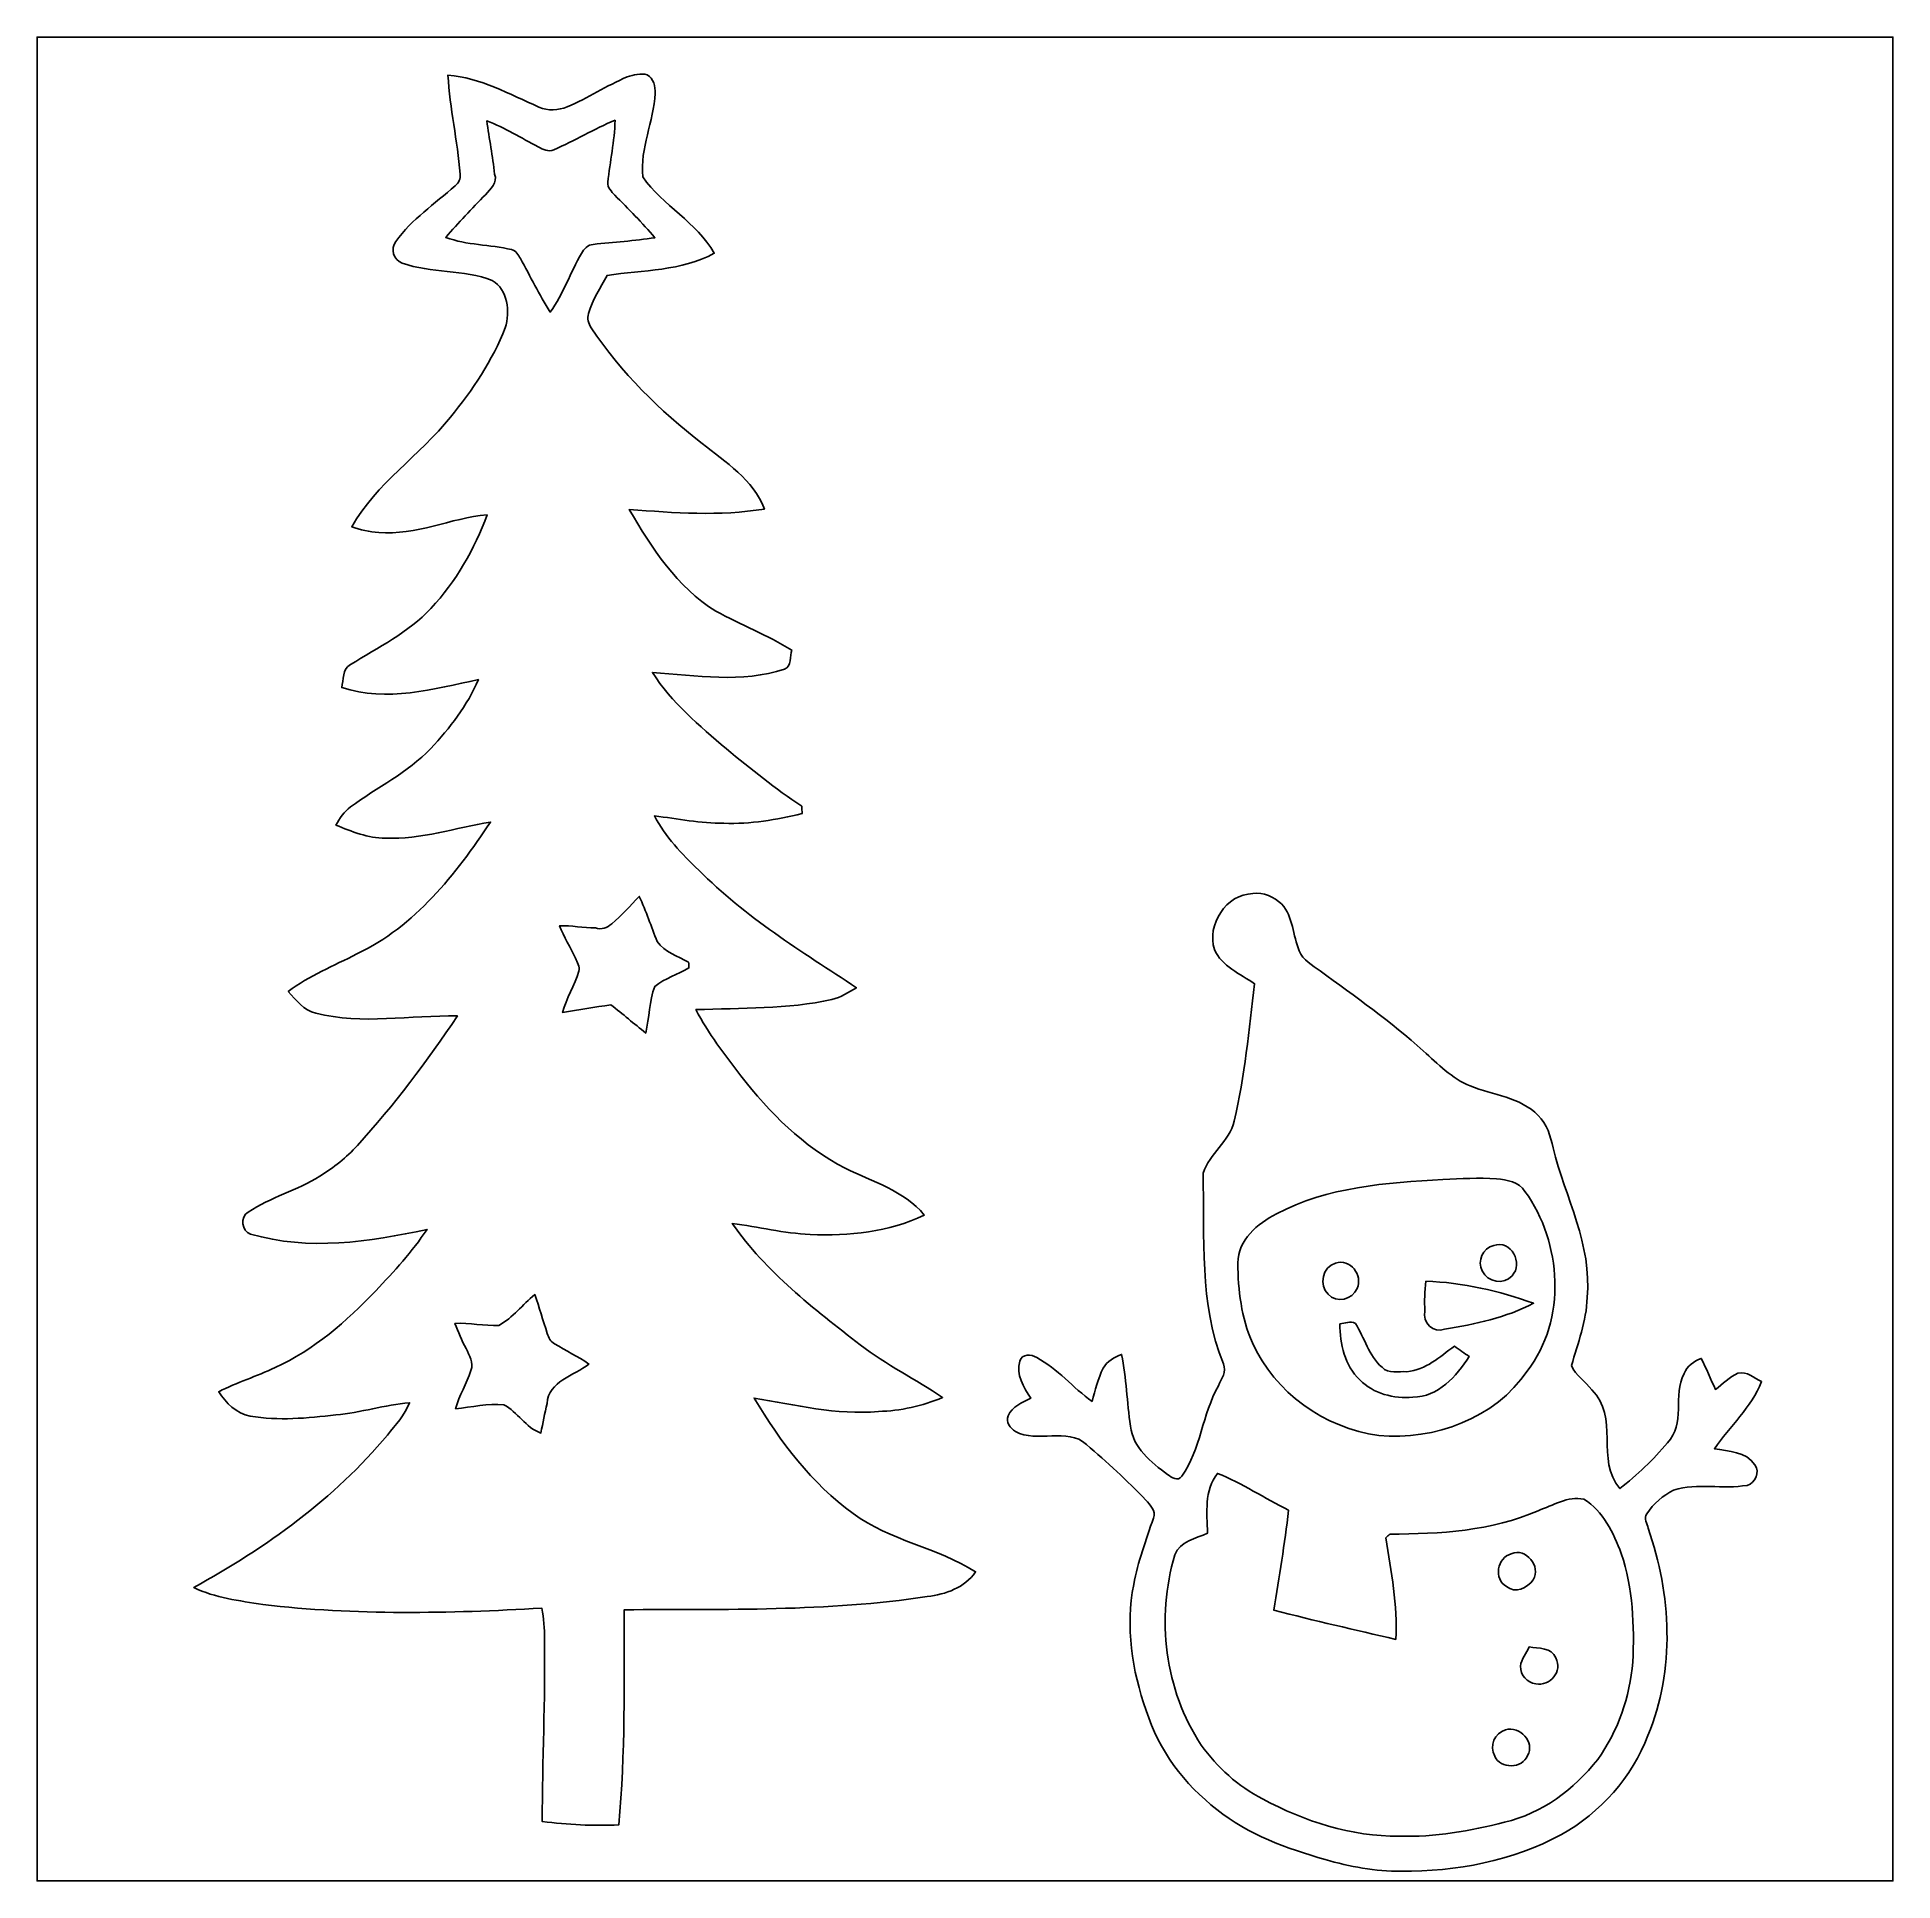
# Model space of a CAD drawing. Header units: centimetres. Extents: x -16.8 to 16.8, y -16.7 to 16.7.
import ezdxf

# ---------------------------------------------------------------- set-up
doc = ezdxf.new("R2010")
doc.units = ezdxf.units.CM
doc.header["$MEASUREMENT"] = 0
doc.layers.add('Layer 1', color=7, linetype='Continuous')

msp = doc.modelspace()

# ---------------------------------------------------------------- linework, layer by layer
at = {"layer": 'Layer 1', "color": 7}
for points, knots in [([(-16.77458, 16.66875), (-16.77458, 16.66875), (16.77458, 16.66875), (16.77458, 16.66875), (16.77458, 16.66875), (16.77458, 16.66875), (16.77458, -16.66875), (16.77458, -16.66875), (16.77458, -16.66875), (16.77458, -16.66875), (-16.77458, -16.66875), (-16.77458, -16.66875), (-16.77458, -16.66875), (-16.77458, -16.66875), (-16.77458, 16.66875), (-16.77458, 16.66875), (-16.77458, 16.66875), (-16.77458, 16.66875), (-16.77458, 16.66875), (-16.77458, 16.66875)], [0, 0, 0, 0, 0.16666667, 0.16666667, 0.16666667, 0.16666667, 0.33333333, 0.33333333, 0.33333333, 0.33333333, 0.5, 0.5, 0.5, 0.5, 0.66666667, 0.66666667, 0.66666667, 0.66666667, 1, 1, 1, 1]), ([(-6.10729, 15.94838), (-6.48088, 15.79421), (-6.81637, 15.56103), (-7.19102, 15.40969), (-7.19102, 15.40969), (-7.35189, 15.34054), (-7.54168, 15.32819), (-7.7022, 15.40404), (-7.7022, 15.40404), (-8.23454, 15.63476), (-8.757, 15.93568), (-9.34791, 15.98189), (-9.34791, 15.98189), (-9.31333, 15.38146), (-9.17504, 14.79197), (-9.12566, 14.1926), (-9.12566, 14.1926), (-9.11437, 14.11076), (-9.15353, 14.03138), (-9.21879, 13.98164), (-9.21879, 13.98164), (-9.5825, 13.65356), (-10.00231, 13.37663), (-10.29194, 12.97446), (-10.29194, 12.97446), (-10.38825, 12.83794), (-10.33533, 12.63862), (-10.17376, 12.58358), (-10.17376, 12.58358), (-9.65024, 12.39273), (-9.06604, 12.47457), (-8.54604, 12.26714), (-8.54604, 12.26714), (-8.25994, 12.10769), (-8.22678, 11.69776), (-8.3118, 11.41448), (-8.3118, 11.41448), (-8.54216, 10.82146), (-8.90305, 10.28771), (-9.30134, 9.79523), (-9.30134, 9.79523), (-9.86367, 9.10625), (-10.64013, 8.59543), (-11.08745, 7.81509), (-11.08745, 7.81509), (-10.93011, 7.76041), (-10.76784, 7.71737), (-10.59991, 7.71454), (-10.59991, 7.71454), (-9.92399, 7.6521), (-9.30099, 7.97242), (-8.63847, 8.0331), (-8.63847, 8.0331), (-8.86883, 7.41292), (-9.20291, 6.82449), (-9.65518, 6.33906), (-9.65518, 6.33906), (-10.06581, 5.90374), (-10.60873, 5.63563), (-11.11003, 5.32377), (-11.11003, 5.32377), (-11.25643, 5.24334), (-11.23527, 5.04366), (-11.26666, 4.90855), (-11.26666, 4.90855), (-10.45739, 4.64079), (-9.59873, 4.87856), (-8.79687, 5.05284), (-8.79687, 5.05284), (-8.99548, 4.58329), (-9.31369, 4.17371), (-9.65976, 3.80365), (-9.65976, 3.80365), (-10.07639, 3.36726), (-10.62955, 3.10409), (-11.10968, 2.74884), (-11.10968, 2.74884), (-11.22433, 2.66453), (-11.30512, 2.54423), (-11.3725, 2.42041), (-11.3725, 2.42041), (-11.0871, 2.30576), (-10.79359, 2.18299), (-10.48032, 2.18581), (-10.48032, 2.18581), (-9.83121, 2.15547), (-9.20997, 2.37349), (-8.57814, 2.47579), (-8.57814, 2.47579), (-9.20291, 1.53), (-9.94622, 0.58914), (-10.99361, 0.09137), (-10.99361, 0.09137), (-11.41236, -0.12524), (-11.85792, -0.29669), (-12.23328, -0.58879), (-12.23328, -0.58879), (-12.08969, -0.74048), (-11.95352, -0.93204), (-11.73692, -0.98037), (-11.73692, -0.98037), (-10.89836, -1.19133), (-10.027, -1.01529), (-9.17575, -1.02941), (-9.17575, -1.02941), (-9.72749, -1.84714), (-10.3191, -2.64301), (-10.98515, -3.37326), (-10.98515, -3.37326), (-11.18164, -3.59022), (-11.41413, -3.77331), (-11.66319, -3.92606), (-11.66319, -3.92606), (-12.07241, -4.18747), (-12.55466, -4.30565), (-12.95894, -4.57518), (-12.95894, -4.57518), (-13.11204, -4.65949), (-13.07677, -4.92548), (-12.91484, -4.97276), (-12.91484, -4.97276), (-11.87309, -5.28355), (-10.76678, -5.11528), (-9.72573, -4.88915), (-9.72573, -4.88915), (-9.99278, -5.29167), (-10.32193, -5.64797), (-10.65318, -5.99793), (-10.65318, -5.99793), (-11.17812, -6.55461), (-11.77149, -7.06684), (-12.47281, -7.38646), (-12.47281, -7.38646), (-12.80583, -7.54768), (-13.16284, -7.65422), (-13.49199, -7.82391), (-13.49199, -7.82391), (-13.36075, -8.02957), (-13.17237, -8.21584), (-12.92472, -8.26417), (-12.92472, -8.26417), (-12.41284, -8.35307), (-11.88791, -8.30263), (-11.37532, -8.24371), (-11.37532, -8.24371), (-10.92518, -8.20208), (-10.49091, -8.06344), (-10.04076, -8.02428), (-10.04076, -8.02428), (-10.13001, -8.24618), (-10.29335, -8.42469), (-10.44293, -8.60742), (-10.44293, -8.60742), (-11.40037, -9.76066), (-12.63756, -10.64683), (-13.94389, -11.36403), (-13.94389, -11.36403), (-13.55478, -11.55277), (-13.11734, -11.60321), (-12.69506, -11.67095), (-12.69506, -11.67095), (-11.02078, -11.87132), (-9.3278, -11.83146), (-7.64752, -11.73797), (-7.64752, -11.73797), (-7.62106, -11.92177), (-7.59848, -12.10733), (-7.60201, -12.29395), (-7.60201, -12.29395), (-7.58613, -13.39497), (-7.64293, -14.49493), (-7.64187, -15.59595), (-7.64187, -15.59595), (-7.18432, -15.65275), (-6.71936, -15.67639), (-6.25828, -15.65769), (-6.25828, -15.65769), (-6.13904, -14.36476), (-6.16444, -13.06301), (-6.16091, -11.76584), (-6.16091, -11.76584), (-4.33388, -11.75702), (-2.49449, -11.79936), (-0.68192, -11.52878), (-0.68192, -11.52878), (-0.35066, -11.48609), (-0.00529, -11.36967), (0.19015, -11.0804), (0.19015, -11.0804), (-0.50483, -10.64013), (-1.3522, -10.51842), (-2.02036, -10.02877), (-2.02036, -10.02877), (-2.7686, -9.48408), (-3.34257, -8.72737), (-3.81212, -7.93856), (-3.81212, -7.93856), (-3.06952, -8.0585), (-2.32339, -8.25112), (-1.56457, -8.18092), (-1.56457, -8.18092), (-1.16593, -8.17139), (-0.77399, -8.08002), (-0.40534, -7.93044), (-0.40534, -7.93044), (-0.88971, -7.59531), (-1.42804, -7.3406), (-1.89336, -6.97512), (-1.89336, -6.97512), (-2.7365, -6.32919), (-3.59445, -5.65961), (-4.20829, -4.78155), (-4.20829, -4.78155), (-3.73768, -4.84293), (-3.27484, -4.959), (-2.79894, -4.98087), (-2.79894, -4.98087), (-2.10044, -5.00662), (-1.37266, -4.94171), (-0.7366, -4.62986), (-0.7366, -4.62986), (-1.09996, -4.18571), (-1.67005, -4.02872), (-2.16429, -3.78425), (-2.16429, -3.78425), (-2.92312, -3.39619), (-3.53413, -2.77636), (-4.05306, -2.11138), (-4.05306, -2.11138), (-4.34622, -1.73002), (-4.64185, -1.34338), (-4.86481, -0.91581), (-4.86481, -0.91581), (-4.04424, -0.8823), (-3.21169, -0.91228), (-2.40453, -0.73307), (-2.40453, -0.73307), (-2.24367, -0.69497), (-2.10291, -0.60219), (-1.9618, -0.51929), (-1.9618, -0.51929), (-2.95099, 0.13264), (-3.97545, 0.75953), (-4.8133, 1.60726), (-4.8133, 1.60726), (-5.12128, 1.89689), (-5.41443, 2.2098), (-5.61375, 2.58657), (-5.61375, 2.58657), (-5.19501, 2.53824), (-4.78049, 2.44969), (-4.35716, 2.45322), (-4.35716, 2.45322), (-3.87985, 2.43734), (-3.40713, 2.51672), (-2.94499, 2.62925), (-2.94499, 2.62925), (-2.94711, 2.6737), (-2.94887, 2.7178), (-2.95063, 2.7619), (-2.95063, 2.7619), (-3.429, 3.07516), (-3.87103, 3.43958), (-4.31447, 3.79942), (-4.31447, 3.79942), (-4.79743, 4.21922), (-5.30789, 4.63515), (-5.65079, 5.18301), (-5.65079, 5.18301), (-4.85987, 5.12374), (-4.03331, 4.98546), (-3.26249, 5.24087), (-3.26249, 5.24087), (-3.12491, 5.2892), (-3.16971, 5.48287), (-3.13302, 5.58412), (-3.13302, 5.58412), (-3.57152, 5.85611), (-4.05201, 6.04767), (-4.50603, 6.28932), (-4.50603, 6.28932), (-5.20453, 6.71936), (-5.66738, 7.43338), (-6.06848, 8.12871), (-6.06848, 8.12871), (-5.25709, 8.06767), (-4.43406, 8.00065), (-3.6262, 8.13611), (-3.6262, 8.13611), (-3.8287, 8.67163), (-4.32788, 8.98102), (-4.75298, 9.32286), (-4.75298, 9.32286), (-5.5185, 9.91588), (-6.21736, 10.6045), (-6.7564, 11.41271), (-6.7564, 11.41271), (-6.80438, 11.48891), (-6.83507, 11.58205), (-6.80614, 11.6713), (-6.80614, 11.6713), (-6.74123, 11.92071), (-6.58636, 12.13379), (-6.4703, 12.36063), (-6.4703, 12.36063), (-5.81801, 12.45482), (-5.12939, 12.44), (-4.53319, 12.75997), (-4.53319, 12.75997), (-4.84823, 13.32265), (-5.46453, 13.61828), (-5.82613, 14.14392), (-5.82613, 14.14392), (-5.87481, 14.65968), (-5.62998, 15.14193), (-5.59929, 15.65134), (-5.59929, 15.65134), (-5.59717, 15.77516), (-5.62857, 15.92051), (-5.74393, 15.98789), (-5.74393, 15.98789), (-5.86352, 16.01964), (-5.99193, 15.98577), (-6.10729, 15.94838), (-6.10729, 15.94838), (-6.10729, 15.94838), (-6.10729, 15.94838), (-6.10729, 15.94838)], [0, 0, 0, 0, 0.01204819, 0.01204819, 0.01204819, 0.01204819, 0.02409639, 0.02409639, 0.02409639, 0.02409639, 0.03614458, 0.03614458, 0.03614458, 0.03614458, 0.04819277, 0.04819277, 0.04819277, 0.04819277, 0.06024096, 0.06024096, 0.06024096, 0.06024096, 0.07228916, 0.07228916, 0.07228916, 0.07228916, 0.08433735, 0.08433735, 0.08433735, 0.08433735, 0.09638554, 0.09638554, 0.09638554, 0.09638554, 0.10843373, 0.10843373, 0.10843373, 0.10843373, 0.12048193, 0.12048193, 0.12048193, 0.12048193, 0.13253012, 0.13253012, 0.13253012, 0.13253012, 0.14457831, 0.14457831, 0.14457831, 0.14457831, 0.15662651, 0.15662651, 0.15662651, 0.15662651, 0.1686747, 0.1686747, 0.1686747, 0.1686747, 0.18072289, 0.18072289, 0.18072289, 0.18072289, 0.19277108, 0.19277108, 0.19277108, 0.19277108, 0.20481928, 0.20481928, 0.20481928, 0.20481928, 0.21686747, 0.21686747, 0.21686747, 0.21686747, 0.22891566, 0.22891566, 0.22891566, 0.22891566, 0.24096386, 0.24096386, 0.24096386, 0.24096386, 0.25301205, 0.25301205, 0.25301205, 0.25301205, 0.26506024, 0.26506024, 0.26506024, 0.26506024, 0.27710843, 0.27710843, 0.27710843, 0.27710843, 0.28915663, 0.28915663, 0.28915663, 0.28915663, 0.30120482, 0.30120482, 0.30120482, 0.30120482, 0.31325301, 0.31325301, 0.31325301, 0.31325301, 0.3253012, 0.3253012, 0.3253012, 0.3253012, 0.3373494, 0.3373494, 0.3373494, 0.3373494, 0.34939759, 0.34939759, 0.34939759, 0.34939759, 0.36144578, 0.36144578, 0.36144578, 0.36144578, 0.37349398, 0.37349398, 0.37349398, 0.37349398, 0.38554217, 0.38554217, 0.38554217, 0.38554217, 0.39759036, 0.39759036, 0.39759036, 0.39759036, 0.40963855, 0.40963855, 0.40963855, 0.40963855, 0.42168675, 0.42168675, 0.42168675, 0.42168675, 0.43373494, 0.43373494, 0.43373494, 0.43373494, 0.44578313, 0.44578313, 0.44578313, 0.44578313, 0.45783133, 0.45783133, 0.45783133, 0.45783133, 0.46987952, 0.46987952, 0.46987952, 0.46987952, 0.48192771, 0.48192771, 0.48192771, 0.48192771, 0.4939759, 0.4939759, 0.4939759, 0.4939759, 0.5060241, 0.5060241, 0.5060241, 0.5060241, 0.51807229, 0.51807229, 0.51807229, 0.51807229, 0.53012048, 0.53012048, 0.53012048, 0.53012048, 0.54216867, 0.54216867, 0.54216867, 0.54216867, 0.55421687, 0.55421687, 0.55421687, 0.55421687, 0.56626506, 0.56626506, 0.56626506, 0.56626506, 0.57831325, 0.57831325, 0.57831325, 0.57831325, 0.59036145, 0.59036145, 0.59036145, 0.59036145, 0.60240964, 0.60240964, 0.60240964, 0.60240964, 0.61445783, 0.61445783, 0.61445783, 0.61445783, 0.62650602, 0.62650602, 0.62650602, 0.62650602, 0.63855422, 0.63855422, 0.63855422, 0.63855422, 0.65060241, 0.65060241, 0.65060241, 0.65060241, 0.6626506, 0.6626506, 0.6626506, 0.6626506, 0.6746988, 0.6746988, 0.6746988, 0.6746988, 0.68674699, 0.68674699, 0.68674699, 0.68674699, 0.69879518, 0.69879518, 0.69879518, 0.69879518, 0.71084337, 0.71084337, 0.71084337, 0.71084337, 0.72289157, 0.72289157, 0.72289157, 0.72289157, 0.73493976, 0.73493976, 0.73493976, 0.73493976, 0.74698795, 0.74698795, 0.74698795, 0.74698795, 0.75903614, 0.75903614, 0.75903614, 0.75903614, 0.77108434, 0.77108434, 0.77108434, 0.77108434, 0.78313253, 0.78313253, 0.78313253, 0.78313253, 0.79518072, 0.79518072, 0.79518072, 0.79518072, 0.80722892, 0.80722892, 0.80722892, 0.80722892, 0.81927711, 0.81927711, 0.81927711, 0.81927711, 0.8313253, 0.8313253, 0.8313253, 0.8313253, 0.84337349, 0.84337349, 0.84337349, 0.84337349, 0.85542169, 0.85542169, 0.85542169, 0.85542169, 0.86746988, 0.86746988, 0.86746988, 0.86746988, 0.87951807, 0.87951807, 0.87951807, 0.87951807, 0.89156627, 0.89156627, 0.89156627, 0.89156627, 0.90361446, 0.90361446, 0.90361446, 0.90361446, 0.91566265, 0.91566265, 0.91566265, 0.91566265, 0.92771084, 0.92771084, 0.92771084, 0.92771084, 0.93975904, 0.93975904, 0.93975904, 0.93975904, 0.95180723, 0.95180723, 0.95180723, 0.95180723, 0.96385542, 0.96385542, 0.96385542, 0.96385542, 0.97590361, 0.97590361, 0.97590361, 0.97590361, 1, 1, 1, 1]), ([(-8.64447, 15.15286), (-8.31709, 15.03257), (-8.02252, 14.84383), (-7.7149, 14.68261), (-7.7149, 14.68261), (-7.62917, 14.64416), (-7.52969, 14.58277), (-7.43514, 14.63146), (-7.43514, 14.63146), (-7.05767, 14.79268), (-6.70666, 15.00964), (-6.32601, 15.16451), (-6.32601, 15.16451), (-6.33201, 14.78703), (-6.42197, 14.41838), (-6.45513, 14.04408), (-6.45513, 14.04408), (-6.46712, 13.94813), (-6.38951, 13.87722), (-6.33236, 13.8116), (-6.33236, 13.8116), (-6.08365, 13.56113), (-5.83212, 13.31207), (-5.60564, 13.04078), (-5.60564, 13.04078), (-5.9757, 12.98575), (-6.34859, 12.95964), (-6.72042, 12.92119), (-6.72042, 12.92119), (-6.81743, 12.9159), (-6.88799, 12.83688), (-6.93455, 12.75891), (-6.93455, 12.75891), (-7.13317, 12.41107), (-7.26264, 12.02478), (-7.49653, 11.6967), (-7.49653, 11.6967), (-7.70149, 12.00609), (-7.85495, 12.34475), (-8.03839, 12.66649), (-8.03839, 12.66649), (-8.07826, 12.72963), (-8.11812, 12.80724), (-8.1975, 12.82594), (-8.1975, 12.82594), (-8.58979, 12.92049), (-9.00571, 12.90496), (-9.38777, 13.04713), (-9.38777, 13.04713), (-9.15811, 13.31383), (-8.91752, 13.57066), (-8.66881, 13.81936), (-8.66881, 13.81936), (-8.57638, 13.92237), (-8.44868, 14.03315), (-8.503, 14.19331), (-8.503, 14.19331), (-8.54004, 14.51469), (-8.60072, 14.83254), (-8.64447, 15.15286)], [0, 0, 0, 0, 0.0625, 0.0625, 0.0625, 0.0625, 0.125, 0.125, 0.125, 0.125, 0.1875, 0.1875, 0.1875, 0.1875, 0.25, 0.25, 0.25, 0.25, 0.3125, 0.3125, 0.3125, 0.3125, 0.375, 0.375, 0.375, 0.375, 0.4375, 0.4375, 0.4375, 0.4375, 0.5, 0.5, 0.5, 0.5, 0.5625, 0.5625, 0.5625, 0.5625, 0.625, 0.625, 0.625, 0.625, 0.6875, 0.6875, 0.6875, 0.6875, 0.75, 0.75, 0.75, 0.75, 0.8125, 0.8125, 0.8125, 0.8125, 0.875, 0.875, 0.875, 0.875, 1, 1, 1, 1]), ([(-6.38704, 0.63606), (-6.20783, 0.78705), (-6.05014, 0.96097), (-5.88963, 1.13065), (-5.88963, 1.13065), (-5.76227, 0.86678), (-5.67478, 0.58632), (-5.56401, 0.31538), (-5.56401, 0.31538), (-5.42678, 0.12771), (-5.19465, 0.04833), (-4.99569, -0.05891), (-4.99569, -0.05891), (-4.99428, -0.08467), (-4.99181, -0.13582), (-4.99039, -0.16157), (-4.99039, -0.16157), (-5.19359, -0.27764), (-5.42396, -0.3496), (-5.60917, -0.49424), (-5.60917, -0.49424), (-5.70689, -0.76306), (-5.70653, -1.05939), (-5.77144, -1.33809), (-5.77144, -1.33809), (-5.98382, -1.17087), (-6.18913, -0.99519), (-6.40045, -0.82691), (-6.40045, -0.82691), (-6.6929, -0.87136), (-6.98429, -0.92146), (-7.27569, -0.96943), (-7.27569, -0.96943), (-7.20478, -0.70944), (-7.05767, -0.47766), (-6.98147, -0.21943), (-6.98147, -0.21943), (-6.95043, -0.13617), (-7.01604, -0.05821), (-7.04144, 0.01588), (-7.04144, 0.01588), (-7.13493, 0.21272), (-7.25064, 0.39864), (-7.33002, 0.60184), (-7.33002, 0.60184), (-7.11341, 0.6036), (-6.89928, 0.5648), (-6.68232, 0.56198), (-6.68232, 0.56198), (-6.57225, 0.52176), (-6.46642, 0.56691), (-6.38704, 0.63606)], [0, 0, 0, 0, 0.07142857, 0.07142857, 0.07142857, 0.07142857, 0.14285714, 0.14285714, 0.14285714, 0.14285714, 0.21428571, 0.21428571, 0.21428571, 0.21428571, 0.28571429, 0.28571429, 0.28571429, 0.28571429, 0.35714286, 0.35714286, 0.35714286, 0.35714286, 0.42857143, 0.42857143, 0.42857143, 0.42857143, 0.5, 0.5, 0.5, 0.5, 0.57142857, 0.57142857, 0.57142857, 0.57142857, 0.64285714, 0.64285714, 0.64285714, 0.64285714, 0.71428571, 0.71428571, 0.71428571, 0.71428571, 0.78571429, 0.78571429, 0.78571429, 0.78571429, 0.85714286, 0.85714286, 0.85714286, 0.85714286, 1, 1, 1, 1]), ([(4.50991, 0.17074), (4.64079, -0.13476), (4.97699, -0.26988), (5.23557, -0.44768), (5.23557, -0.44768), (5.13151, -1.27741), (5.0606, -2.11631), (4.86692, -2.93123), (4.86692, -2.93123), (4.77555, -3.30024), (4.42489, -3.5179), (4.30318, -3.87033), (4.30318, -3.87033), (4.3367, -5.0225), (4.22628, -6.229), (4.67042, -7.32261), (4.67042, -7.32261), (4.73781, -7.46019), (4.63726, -7.5946), (4.58047, -7.71525), (4.58047, -7.71525), (4.29189, -8.23172), (4.26261, -8.86354), (3.91795, -9.35284), (3.91795, -9.35284), (3.85727, -9.45092), (3.72533, -9.37225), (3.66148, -9.32039), (3.66148, -9.32039), (3.36726, -9.10096), (3.03706, -8.83532), (2.98909, -8.44479), (2.98909, -8.44479), (2.93088, -8.0137), (2.91394, -7.57731), (2.8321, -7.14939), (2.8321, -7.14939), (2.70087, -7.20019), (2.56787, -7.27287), (2.49731, -7.40022), (2.49731, -7.40022), (2.40418, -7.59001), (2.35268, -7.79639), (2.29799, -7.99959), (2.29799, -7.99959), (1.95157, -7.75053), (1.67534, -7.40869), (1.29575, -7.20584), (1.29575, -7.20584), (1.19556, -7.14657), (1.03364, -7.13669), (0.98989, -7.27075), (0.98989, -7.27075), (0.91334, -7.51346), (1.06962, -7.74241), (1.18745, -7.94209), (1.18745, -7.94209), (1.03505, -8.02111), (0.85196, -8.09061), (0.77964, -8.26029), (0.77964, -8.26029), (0.72637, -8.37106), (0.82479, -8.48325), (0.91158, -8.54251), (0.91158, -8.54251), (1.30246, -8.75947), (1.84503, -8.46032), (2.19498, -8.77605), (2.19498, -8.77605), (2.56328, -9.10096), (2.93405, -9.42446), (3.26919, -9.78429), (3.26919, -9.78429), (3.34469, -9.87037), (3.46075, -9.98079), (3.40607, -10.10849), (3.40607, -10.10849), (3.27201, -10.50361), (3.12667, -10.89695), (3.04941, -11.309), (3.04941, -11.309), (2.90371, -12.0717), (3.01307, -12.86404), (3.27766, -13.58865), (3.27766, -13.58865), (3.49814, -14.30091), (3.96628, -14.92603), (4.55507, -15.37723), (4.55507, -15.37723), (5.12304, -15.83231), (5.81625, -16.0849), (6.50875, -16.28034), (6.50875, -16.28034), (6.95466, -16.41193), (7.41786, -16.49659), (7.88423, -16.49448), (7.88423, -16.49448), (8.88259, -16.50294), (9.8993, -16.3068), (10.78371, -15.8302), (10.78371, -15.8302), (11.48962, -15.43544), (12.05794, -14.79409), (12.34722, -14.03703), (12.34722, -14.03703), (12.83794, -12.85064), (12.77197, -11.48927), (12.35075, -10.2937), (12.35075, -10.2937), (12.33558, -10.21327), (12.26608, -10.11132), (12.32429, -10.03088), (12.32429, -10.03088), (12.44424, -9.84885), (12.61886, -9.70174), (12.81148, -9.60191), (12.81148, -9.60191), (13.24222, -9.47349), (13.70189, -9.59097), (14.14074, -9.51689), (14.14074, -9.51689), (14.28891, -9.47173), (14.37781, -9.27735), (14.27939, -9.14612), (14.27939, -9.14612), (14.12487, -8.89952), (13.80031, -8.90446), (13.54702, -8.85437), (13.54702, -8.85437), (13.82959, -8.44867), (14.21483, -8.11071), (14.39968, -7.64081), (14.39968, -7.64081), (14.2621, -7.57837), (14.13757, -7.44537), (13.97317, -7.48912), (13.97317, -7.48912), (13.82042, -7.56003), (13.70083, -7.68456), (13.56713, -7.78369), (13.56713, -7.78369), (13.48105, -7.59601), (13.40238, -7.40481), (13.3096, -7.22066), (13.3096, -7.22066), (13.18189, -7.27922), (13.04925, -7.35401), (13.00092, -7.49653), (13.00092, -7.49653), (12.79172, -7.88741), (13.03232, -8.41128), (12.69859, -8.74571), (12.69859, -8.74571), (12.44494, -9.05298), (12.15249, -9.32921), (11.83852, -9.57439), (11.83852, -9.57439), (11.39261, -9.06216), (11.8364, -8.26876), (11.32911, -7.7911), (11.32911, -7.7911), (11.22292, -7.63411), (11.03454, -7.53251), (10.96504, -7.35295), (10.96504, -7.35295), (11.07722, -6.94902), (11.23632, -6.54791), (11.24761, -6.12211), (11.24761, -6.12211), (11.33969, -5.17066), (10.85391, -4.31094), (10.63025, -3.41489), (10.63025, -3.41489), (10.58439, -3.20463), (10.52512, -2.98379), (10.36214, -2.83139), (10.36214, -2.83139), (10.03653, -2.49379), (9.54687, -2.45957), (9.13306, -2.29411), (9.13306, -2.29411), (8.80004, -2.16006), (8.54851, -1.89653), (8.28569, -1.66264), (8.28569, -1.66264), (7.70008, -1.13489), (7.05626, -0.67804), (6.41914, -0.21625), (6.41914, -0.21625), (6.2805, -0.11148), (6.1087, -0.02328), (6.04167, 0.14781), (6.04167, 0.14781), (5.92596, 0.42792), (5.93513, 0.75918), (5.72417, 0.99624), (5.72417, 0.99624), (5.58341, 1.11866), (5.39785, 1.21814), (5.20488, 1.18216), (5.20488, 1.18216), (4.72511, 1.17934), (4.36386, 0.61419), (4.50991, 0.17074)], [0, 0, 0, 0, 0.01923077, 0.01923077, 0.01923077, 0.01923077, 0.03846154, 0.03846154, 0.03846154, 0.03846154, 0.05769231, 0.05769231, 0.05769231, 0.05769231, 0.07692308, 0.07692308, 0.07692308, 0.07692308, 0.09615385, 0.09615385, 0.09615385, 0.09615385, 0.11538462, 0.11538462, 0.11538462, 0.11538462, 0.13461538, 0.13461538, 0.13461538, 0.13461538, 0.15384615, 0.15384615, 0.15384615, 0.15384615, 0.17307692, 0.17307692, 0.17307692, 0.17307692, 0.19230769, 0.19230769, 0.19230769, 0.19230769, 0.21153846, 0.21153846, 0.21153846, 0.21153846, 0.23076923, 0.23076923, 0.23076923, 0.23076923, 0.25, 0.25, 0.25, 0.25, 0.26923077, 0.26923077, 0.26923077, 0.26923077, 0.28846154, 0.28846154, 0.28846154, 0.28846154, 0.30769231, 0.30769231, 0.30769231, 0.30769231, 0.32692308, 0.32692308, 0.32692308, 0.32692308, 0.34615385, 0.34615385, 0.34615385, 0.34615385, 0.36538462, 0.36538462, 0.36538462, 0.36538462, 0.38461538, 0.38461538, 0.38461538, 0.38461538, 0.40384615, 0.40384615, 0.40384615, 0.40384615, 0.42307692, 0.42307692, 0.42307692, 0.42307692, 0.44230769, 0.44230769, 0.44230769, 0.44230769, 0.46153846, 0.46153846, 0.46153846, 0.46153846, 0.48076923, 0.48076923, 0.48076923, 0.48076923, 0.5, 0.5, 0.5, 0.5, 0.51923077, 0.51923077, 0.51923077, 0.51923077, 0.53846154, 0.53846154, 0.53846154, 0.53846154, 0.55769231, 0.55769231, 0.55769231, 0.55769231, 0.57692308, 0.57692308, 0.57692308, 0.57692308, 0.59615385, 0.59615385, 0.59615385, 0.59615385, 0.61538462, 0.61538462, 0.61538462, 0.61538462, 0.63461538, 0.63461538, 0.63461538, 0.63461538, 0.65384615, 0.65384615, 0.65384615, 0.65384615, 0.67307692, 0.67307692, 0.67307692, 0.67307692, 0.69230769, 0.69230769, 0.69230769, 0.69230769, 0.71153846, 0.71153846, 0.71153846, 0.71153846, 0.73076923, 0.73076923, 0.73076923, 0.73076923, 0.75, 0.75, 0.75, 0.75, 0.76923077, 0.76923077, 0.76923077, 0.76923077, 0.78846154, 0.78846154, 0.78846154, 0.78846154, 0.80769231, 0.80769231, 0.80769231, 0.80769231, 0.82692308, 0.82692308, 0.82692308, 0.82692308, 0.84615385, 0.84615385, 0.84615385, 0.84615385, 0.86538462, 0.86538462, 0.86538462, 0.86538462, 0.88461538, 0.88461538, 0.88461538, 0.88461538, 0.90384615, 0.90384615, 0.90384615, 0.90384615, 0.92307692, 0.92307692, 0.92307692, 0.92307692, 0.94230769, 0.94230769, 0.94230769, 0.94230769, 0.96153846, 0.96153846, 0.96153846, 0.96153846, 1, 1, 1, 1]), ([(8.64129, -3.98674), (8.96302, -3.97228), (9.28652, -3.95323), (9.60896, -3.97439), (9.60896, -3.97439), (9.79205, -3.99838), (10.01924, -4.02202), (10.12296, -4.20088), (10.12296, -4.20088), (10.79535, -5.13327), (10.88178, -6.51792), (10.16423, -7.44961), (10.16423, -7.44961), (9.58462, -8.30651), (8.48783, -8.70973), (7.47924, -8.61342), (7.47924, -8.61342), (6.5024, -8.48254), (5.60141, -7.84154), (5.19501, -6.93879), (5.19501, -6.93879), (4.99886, -6.48582), (4.93077, -5.98699), (4.93536, -5.49663), (4.93536, -5.49663), (4.93289, -5.07859), (5.28708, -4.78402), (5.62927, -4.60763), (5.62927, -4.60763), (6.55179, -4.11974), (7.61929, -4.0453), (8.64129, -3.98674), (8.64129, -3.98674), (8.64129, -3.98674), (8.64129, -3.98674), (8.64129, -3.98674)], [0, 0, 0, 0, 0.1, 0.1, 0.1, 0.1, 0.2, 0.2, 0.2, 0.2, 0.3, 0.3, 0.3, 0.3, 0.4, 0.4, 0.4, 0.4, 0.5, 0.5, 0.5, 0.5, 0.6, 0.6, 0.6, 0.6, 0.7, 0.7, 0.7, 0.7, 0.8, 0.8, 0.8, 0.8, 1, 1, 1, 1]), ([(9.55746, -5.18301), (9.36202, -5.22111), (9.25477, -5.46806), (9.35214, -5.63951), (9.35214, -5.63951), (9.44386, -5.83882), (9.74266, -5.90479), (9.88907, -5.72629), (9.88907, -5.72629), (10.10461, -5.50968), (9.86719, -5.06554), (9.55746, -5.18301), (9.55746, -5.18301), (9.55746, -5.18301), (9.55746, -5.18301), (9.55746, -5.18301)], [0, 0, 0, 0, 0.2, 0.2, 0.2, 0.2, 0.4, 0.4, 0.4, 0.4, 0.6, 0.6, 0.6, 0.6, 1, 1, 1, 1]), ([(6.6996, -5.4991), (6.46359, -5.56154), (6.39092, -5.89809), (6.56731, -6.06213), (6.56731, -6.06213), (6.71266, -6.229), (7.01075, -6.15844), (7.08766, -5.95736), (7.08766, -5.95736), (7.20125, -5.72029), (6.96242, -5.4035), (6.6996, -5.4991), (6.6996, -5.4991), (6.6996, -5.4991), (6.6996, -5.4991), (6.6996, -5.4991)], [0, 0, 0, 0, 0.2, 0.2, 0.2, 0.2, 0.4, 0.4, 0.4, 0.4, 0.6, 0.6, 0.6, 0.6, 1, 1, 1, 1]), ([(8.33261, -5.82612), (8.30933, -6.00569), (8.3058, -6.18596), (8.31215, -6.36764), (8.31215, -6.36764), (8.26241, -6.56731), (8.46984, -6.77721), (8.67092, -6.69466), (8.67092, -6.69466), (9.22232, -6.60576), (9.78076, -6.48335), (10.2803, -6.22512), (10.2803, -6.22512), (9.65588, -6.00146), (8.9976, -5.84764), (8.33261, -5.82612), (8.33261, -5.82612), (8.33261, -5.82612), (8.33261, -5.82612), (8.33261, -5.82612)], [0, 0, 0, 0, 0.16666667, 0.16666667, 0.16666667, 0.16666667, 0.33333333, 0.33333333, 0.33333333, 0.33333333, 0.5, 0.5, 0.5, 0.5, 0.66666667, 0.66666667, 0.66666667, 0.66666667, 1, 1, 1, 1]), ([(-8.42539, -6.62446), (-8.1728, -6.48652), (-7.99888, -6.24699), (-7.77804, -6.06743), (-7.77804, -6.06743), (-7.69373, -6.2992), (-7.62882, -6.53732), (-7.55262, -6.77192), (-7.55262, -6.77192), (-7.52793, -6.84459), (-7.49864, -6.92503), (-7.41962, -6.95643), (-7.41962, -6.95643), (-7.21607, -7.08378), (-6.99629, -7.18573), (-6.79909, -7.32437), (-6.79909, -7.32437), (-7.06649, -7.53745), (-7.53039, -7.6267), (-7.5565, -8.03663), (-7.5565, -8.03663), (-7.59919, -8.21337), (-7.62988, -8.39258), (-7.66798, -8.57109), (-7.66798, -8.57109), (-7.94173, -8.47231), (-8.08849, -8.19362), (-8.3372, -8.05921), (-8.3372, -8.05921), (-8.62789, -8.02887), (-8.91858, -8.10754), (-9.20856, -8.13047), (-9.20856, -8.13047), (-9.14541, -7.88987), (-9.00712, -7.67856), (-8.93304, -7.44255), (-8.93304, -7.44255), (-8.87589, -7.2965), (-8.9602, -7.16703), (-9.01982, -7.04286), (-9.01982, -7.04286), (-9.09743, -6.89681), (-9.15988, -6.74299), (-9.22091, -6.58954), (-9.22091, -6.58954), (-8.95491, -6.57401), (-8.69033, -6.63998), (-8.42539, -6.62446)], [0, 0, 0, 0, 0.07692308, 0.07692308, 0.07692308, 0.07692308, 0.15384615, 0.15384615, 0.15384615, 0.15384615, 0.23076923, 0.23076923, 0.23076923, 0.23076923, 0.30769231, 0.30769231, 0.30769231, 0.30769231, 0.38461538, 0.38461538, 0.38461538, 0.38461538, 0.46153846, 0.46153846, 0.46153846, 0.46153846, 0.53846154, 0.53846154, 0.53846154, 0.53846154, 0.61538462, 0.61538462, 0.61538462, 0.61538462, 0.69230769, 0.69230769, 0.69230769, 0.69230769, 0.76923077, 0.76923077, 0.76923077, 0.76923077, 0.84615385, 0.84615385, 0.84615385, 0.84615385, 1, 1, 1, 1]), ([(6.77545, -6.5973), (6.77721, -6.9596), (6.86541, -7.35083), (7.13599, -7.61012), (7.13599, -7.61012), (7.3854, -7.85954), (7.75194, -7.95443), (8.09696, -7.92127), (8.09696, -7.92127), (8.55345, -7.92268), (8.88647, -7.54345), (9.11507, -7.18961), (9.11507, -7.18961), (9.02652, -7.12611), (8.93833, -7.06296), (8.84837, -7.00158), (8.84837, -7.00158), (8.58132, -7.18855), (8.33296, -7.43268), (7.99042, -7.46266), (7.99042, -7.46266), (7.84084, -7.45314), (7.6581, -7.50041), (7.53886, -7.38258), (7.53886, -7.38258), (7.29932, -7.17268), (7.22348, -6.84953), (7.05767, -6.58883), (7.05767, -6.58883), (6.96948, -6.53838), (6.86752, -6.5853), (6.77545, -6.5973)], [0, 0, 0, 0, 0.11111111, 0.11111111, 0.11111111, 0.11111111, 0.22222222, 0.22222222, 0.22222222, 0.22222222, 0.33333333, 0.33333333, 0.33333333, 0.33333333, 0.44444444, 0.44444444, 0.44444444, 0.44444444, 0.55555556, 0.55555556, 0.55555556, 0.55555556, 0.66666667, 0.66666667, 0.66666667, 0.66666667, 0.77777778, 0.77777778, 0.77777778, 0.77777778, 1, 1, 1, 1]), ([(4.56212, -9.30134), (5.01332, -9.47596), (5.41584, -9.75254), (5.84835, -9.96668), (5.84835, -9.96668), (5.7852, -10.5724), (5.67231, -11.17141), (5.58553, -11.77396), (5.58553, -11.77396), (6.31613, -11.96305), (7.05273, -12.13097), (7.78827, -12.30207), (7.78827, -12.30207), (7.82391, -11.68647), (7.70255, -11.07369), (7.60942, -10.46762), (7.60942, -10.46762), (7.63305, -10.44399), (7.65669, -10.4207), (7.68068, -10.39777), (7.68068, -10.39777), (8.58661, -10.39848), (9.51936, -10.34239), (10.36108, -9.97479), (10.36108, -9.97479), (10.62672, -9.87989), (10.89836, -9.70739), (11.18941, -9.7663), (11.18941, -9.7663), (11.5383, -9.98149), (11.72139, -10.37908), (11.86497, -10.74808), (11.86497, -10.74808), (12.07664, -11.37814), (12.10239, -12.05442), (12.07417, -12.71341), (12.07417, -12.71341), (12.01702, -13.33959), (11.80853, -13.96083), (11.43882, -14.47271), (11.43882, -14.47271), (11.01478, -15.01175), (10.42952, -15.45026), (9.75395, -15.60759), (9.75395, -15.60759), (9.13201, -15.7667), (8.49383, -15.88488), (7.84895, -15.85912), (7.84895, -15.85912), (6.98288, -15.86936), (6.13622, -15.59313), (5.38021, -15.18638), (5.38021, -15.18638), (4.93889, -14.95848), (4.55824, -14.6177), (4.27179, -14.21342), (4.27179, -14.21342), (3.60751, -13.21752), (3.45299, -11.91472), (3.79412, -10.77524), (3.79412, -10.77524), (3.88232, -10.52548), (4.17618, -10.47962), (4.38609, -10.38013), (4.38609, -10.38013), (4.37444, -10.01219), (4.32188, -9.61637), (4.56212, -9.30134), (4.56212, -9.30134), (4.56212, -9.30134), (4.56212, -9.30134), (4.56212, -9.30134)], [0, 0, 0, 0, 0.05263158, 0.05263158, 0.05263158, 0.05263158, 0.10526316, 0.10526316, 0.10526316, 0.10526316, 0.15789474, 0.15789474, 0.15789474, 0.15789474, 0.21052632, 0.21052632, 0.21052632, 0.21052632, 0.26315789, 0.26315789, 0.26315789, 0.26315789, 0.31578947, 0.31578947, 0.31578947, 0.31578947, 0.36842105, 0.36842105, 0.36842105, 0.36842105, 0.42105263, 0.42105263, 0.42105263, 0.42105263, 0.47368421, 0.47368421, 0.47368421, 0.47368421, 0.52631579, 0.52631579, 0.52631579, 0.52631579, 0.57894737, 0.57894737, 0.57894737, 0.57894737, 0.63157895, 0.63157895, 0.63157895, 0.63157895, 0.68421053, 0.68421053, 0.68421053, 0.68421053, 0.73684211, 0.73684211, 0.73684211, 0.73684211, 0.78947368, 0.78947368, 0.78947368, 0.78947368, 0.84210526, 0.84210526, 0.84210526, 0.84210526, 0.89473684, 0.89473684, 0.89473684, 0.89473684, 1, 1, 1, 1]), ([(9.87496, -10.75549), (9.62307, -10.81687), (9.54969, -11.22116), (9.78888, -11.34322), (9.78888, -11.34322), (9.94516, -11.48503), (10.16882, -11.37144), (10.27007, -11.22327), (10.27007, -11.22327), (10.41929, -10.99009), (10.14377, -10.63519), (9.87496, -10.75549), (9.87496, -10.75549), (9.87496, -10.75549), (9.87496, -10.75549), (9.87496, -10.75549)], [0, 0, 0, 0, 0.2, 0.2, 0.2, 0.2, 0.4, 0.4, 0.4, 0.4, 0.6, 0.6, 0.6, 0.6, 1, 1, 1, 1]), ([(10.20198, -12.43647), (10.14695, -12.55183), (10.0584, -12.65837), (10.04111, -12.78855), (10.04111, -12.78855), (10.03935, -12.94095), (10.16282, -13.09405), (10.3184, -13.10534), (10.3184, -13.10534), (10.56816, -13.15826), (10.81617, -12.87639), (10.67999, -12.63862), (10.67999, -12.63862), (10.61085, -12.44529), (10.36038, -12.46893), (10.20198, -12.43647), (10.20198, -12.43647), (10.20198, -12.43647), (10.20198, -12.43647), (10.20198, -12.43647)], [0, 0, 0, 0, 0.16666667, 0.16666667, 0.16666667, 0.16666667, 0.33333333, 0.33333333, 0.33333333, 0.33333333, 0.5, 0.5, 0.5, 0.5, 0.66666667, 0.66666667, 0.66666667, 0.66666667, 1, 1, 1, 1]), ([(9.77089, -13.93578), (9.57756, -13.99399), (9.46891, -14.22753), (9.57615, -14.41238), (9.57615, -14.41238), (9.68199, -14.64945), (10.07569, -14.64239), (10.17164, -14.40286), (10.17164, -14.40286), (10.31028, -14.16156), (10.02806, -13.85711), (9.77089, -13.93578)], [0, 0, 0, 0, 0.25, 0.25, 0.25, 0.25, 0.5, 0.5, 0.5, 0.5, 1, 1, 1, 1])]:
    msp.add_open_spline(points, degree=3, knots=knots, dxfattribs=at)
at = {"layer": 'Layer 1', "color": 252}
for points, knots in [([(-6.10729, 15.94838), (-5.99193, 15.98577), (-5.86352, 16.01964), (-5.74393, 15.98789), (-5.74393, 15.98789), (-5.62857, 15.92051), (-5.59717, 15.77516), (-5.59929, 15.65134), (-5.59929, 15.65134), (-5.62998, 15.14193), (-5.87481, 14.65968), (-5.82613, 14.14392), (-5.82613, 14.14392), (-5.46453, 13.61828), (-4.84823, 13.32265), (-4.53319, 12.75997), (-4.53319, 12.75997), (-5.12939, 12.44), (-5.81801, 12.45482), (-6.4703, 12.36063), (-6.4703, 12.36063), (-6.58636, 12.13379), (-6.74123, 11.92071), (-6.80614, 11.6713), (-6.80614, 11.6713), (-6.83507, 11.58205), (-6.80438, 11.48891), (-6.7564, 11.41271), (-6.7564, 11.41271), (-6.21736, 10.6045), (-5.5185, 9.91588), (-4.75298, 9.32286), (-4.75298, 9.32286), (-4.32788, 8.98102), (-3.8287, 8.67163), (-3.6262, 8.13611), (-3.6262, 8.13611), (-4.43406, 8.00065), (-5.25709, 8.06767), (-6.06848, 8.12871), (-6.06848, 8.12871), (-5.66738, 7.43338), (-5.20453, 6.71936), (-4.50603, 6.28932), (-4.50603, 6.28932), (-4.05201, 6.04767), (-3.57152, 5.85611), (-3.13302, 5.58412), (-3.13302, 5.58412), (-3.16971, 5.48287), (-3.12491, 5.2892), (-3.26249, 5.24087), (-3.26249, 5.24087), (-4.03331, 4.98546), (-4.85987, 5.12374), (-5.65079, 5.18301), (-5.65079, 5.18301), (-5.30789, 4.63515), (-4.79743, 4.21922), (-4.31447, 3.79942), (-4.31447, 3.79942), (-3.87103, 3.43958), (-3.429, 3.07516), (-2.95063, 2.7619), (-2.95063, 2.7619), (-2.94887, 2.7178), (-2.94711, 2.6737), (-2.94499, 2.62925), (-2.94499, 2.62925), (-3.40713, 2.51672), (-3.87985, 2.43734), (-4.35716, 2.45322), (-4.35716, 2.45322), (-4.78049, 2.44969), (-5.19501, 2.53824), (-5.61375, 2.58657), (-5.61375, 2.58657), (-5.41443, 2.2098), (-5.12128, 1.89689), (-4.8133, 1.60726), (-4.8133, 1.60726), (-3.97545, 0.75953), (-2.95099, 0.13264), (-1.9618, -0.51929), (-1.9618, -0.51929), (-2.10291, -0.60219), (-2.24367, -0.69497), (-2.40453, -0.73307), (-2.40453, -0.73307), (-3.21169, -0.91228), (-4.04424, -0.8823), (-4.86481, -0.91581), (-4.86481, -0.91581), (-4.64185, -1.34338), (-4.34622, -1.73002), (-4.05306, -2.11138), (-4.05306, -2.11138), (-3.53413, -2.77636), (-2.92312, -3.39619), (-2.16429, -3.78425), (-2.16429, -3.78425), (-1.67005, -4.02872), (-1.09996, -4.18571), (-0.7366, -4.62986), (-0.7366, -4.62986), (-1.37266, -4.94171), (-2.10044, -5.00662), (-2.79894, -4.98087), (-2.79894, -4.98087), (-3.27484, -4.959), (-3.73768, -4.84293), (-4.20829, -4.78155), (-4.20829, -4.78155), (-3.59445, -5.65961), (-2.7365, -6.32919), (-1.89336, -6.97512), (-1.89336, -6.97512), (-1.42804, -7.3406), (-0.88971, -7.59531), (-0.40534, -7.93044), (-0.40534, -7.93044), (-0.77399, -8.08002), (-1.16593, -8.17139), (-1.56457, -8.18092), (-1.56457, -8.18092), (-2.32339, -8.25112), (-3.06952, -8.0585), (-3.81212, -7.93856), (-3.81212, -7.93856), (-3.34257, -8.72737), (-2.7686, -9.48408), (-2.02036, -10.02877), (-2.02036, -10.02877), (-1.3522, -10.51842), (-0.50483, -10.64013), (0.19015, -11.0804), (0.19015, -11.0804), (-0.00529, -11.36967), (-0.35066, -11.48609), (-0.68192, -11.52878), (-0.68192, -11.52878), (-2.49449, -11.79936), (-4.33388, -11.75702), (-6.16091, -11.76584), (-6.16091, -11.76584), (-6.16444, -13.06301), (-6.13904, -14.36476), (-6.25828, -15.65769), (-6.25828, -15.65769), (-6.71936, -15.67639), (-7.18432, -15.65275), (-7.64187, -15.59595), (-7.64187, -15.59595), (-7.64293, -14.49493), (-7.58613, -13.39497), (-7.60201, -12.29395), (-7.60201, -12.29395), (-7.59848, -12.10733), (-7.62106, -11.92177), (-7.64752, -11.73797), (-7.64752, -11.73797), (-9.3278, -11.83146), (-11.02078, -11.87132), (-12.69506, -11.67095), (-12.69506, -11.67095), (-13.11734, -11.60321), (-13.55478, -11.55277), (-13.94389, -11.36403), (-13.94389, -11.36403), (-12.63756, -10.64683), (-11.40037, -9.76066), (-10.44293, -8.60742), (-10.44293, -8.60742), (-10.29335, -8.42469), (-10.13001, -8.24618), (-10.04076, -8.02428), (-10.04076, -8.02428), (-10.49091, -8.06344), (-10.92518, -8.20208), (-11.37532, -8.24371), (-11.37532, -8.24371), (-11.88791, -8.30263), (-12.41284, -8.35307), (-12.92472, -8.26417), (-12.92472, -8.26417), (-13.17237, -8.21584), (-13.36075, -8.02957), (-13.49199, -7.82391), (-13.49199, -7.82391), (-13.16284, -7.65422), (-12.80583, -7.54768), (-12.47281, -7.38646), (-12.47281, -7.38646), (-11.77149, -7.06684), (-11.17812, -6.55461), (-10.65318, -5.99793), (-10.65318, -5.99793), (-10.32193, -5.64797), (-9.99278, -5.29167), (-9.72573, -4.88915), (-9.72573, -4.88915), (-10.76678, -5.11528), (-11.87309, -5.28355), (-12.91484, -4.97276), (-12.91484, -4.97276), (-13.07677, -4.92548), (-13.11204, -4.65949), (-12.95894, -4.57518), (-12.95894, -4.57518), (-12.55466, -4.30565), (-12.07241, -4.18747), (-11.66319, -3.92606), (-11.66319, -3.92606), (-11.41413, -3.77331), (-11.18164, -3.59022), (-10.98515, -3.37326), (-10.98515, -3.37326), (-10.3191, -2.64301), (-9.72749, -1.84714), (-9.17575, -1.02941), (-9.17575, -1.02941), (-10.027, -1.01529), (-10.89836, -1.19133), (-11.73692, -0.98037), (-11.73692, -0.98037), (-11.95352, -0.93204), (-12.08969, -0.74048), (-12.23328, -0.58879), (-12.23328, -0.58879), (-11.85792, -0.29669), (-11.41236, -0.12524), (-10.99361, 0.09137), (-10.99361, 0.09137), (-9.94622, 0.58914), (-9.20291, 1.53), (-8.57814, 2.47579), (-8.57814, 2.47579), (-9.20997, 2.37349), (-9.83121, 2.15547), (-10.48032, 2.18581), (-10.48032, 2.18581), (-10.79359, 2.18299), (-11.0871, 2.30576), (-11.3725, 2.42041), (-11.3725, 2.42041), (-11.30512, 2.54423), (-11.22433, 2.66453), (-11.10968, 2.74884), (-11.10968, 2.74884), (-10.62955, 3.10409), (-10.07639, 3.36726), (-9.65976, 3.80365), (-9.65976, 3.80365), (-9.31369, 4.17371), (-8.99548, 4.58329), (-8.79687, 5.05284), (-8.79687, 5.05284), (-9.59873, 4.87856), (-10.45739, 4.64079), (-11.26666, 4.90855), (-11.26666, 4.90855), (-11.23527, 5.04366), (-11.25643, 5.24334), (-11.11003, 5.32377), (-11.11003, 5.32377), (-10.60873, 5.63563), (-10.06581, 5.90374), (-9.65518, 6.33906), (-9.65518, 6.33906), (-9.20291, 6.82449), (-8.86883, 7.41292), (-8.63847, 8.0331), (-8.63847, 8.0331), (-9.30099, 7.97242), (-9.92399, 7.6521), (-10.59991, 7.71454), (-10.59991, 7.71454), (-10.76784, 7.71737), (-10.93011, 7.76041), (-11.08745, 7.81509), (-11.08745, 7.81509), (-10.64013, 8.59543), (-9.86367, 9.10625), (-9.30134, 9.79523), (-9.30134, 9.79523), (-8.90305, 10.28771), (-8.54216, 10.82146), (-8.3118, 11.41448), (-8.3118, 11.41448), (-8.22678, 11.69776), (-8.25994, 12.10769), (-8.54604, 12.26714), (-8.54604, 12.26714), (-9.06604, 12.47457), (-9.65024, 12.39273), (-10.17376, 12.58358), (-10.17376, 12.58358), (-10.33533, 12.63862), (-10.38825, 12.83794), (-10.29194, 12.97446), (-10.29194, 12.97446), (-10.00231, 13.37663), (-9.5825, 13.65356), (-9.21879, 13.98164), (-9.21879, 13.98164), (-9.15353, 14.03138), (-9.11437, 14.11076), (-9.12566, 14.1926), (-9.12566, 14.1926), (-9.17504, 14.79197), (-9.31333, 15.38146), (-9.34791, 15.98189), (-9.34791, 15.98189), (-8.757, 15.93568), (-8.23454, 15.63476), (-7.7022, 15.40404), (-7.7022, 15.40404), (-7.54168, 15.32819), (-7.35189, 15.34054), (-7.19102, 15.40969), (-7.19102, 15.40969), (-6.81637, 15.56103), (-6.48088, 15.79421), (-6.10729, 15.94838), (-6.10729, 15.94838), (-6.10729, 15.94838), (-6.10729, 15.94838), (-6.10729, 15.94838)], [0, 0, 0, 0, 0.01204819, 0.01204819, 0.01204819, 0.01204819, 0.02409639, 0.02409639, 0.02409639, 0.02409639, 0.03614458, 0.03614458, 0.03614458, 0.03614458, 0.04819277, 0.04819277, 0.04819277, 0.04819277, 0.06024096, 0.06024096, 0.06024096, 0.06024096, 0.07228916, 0.07228916, 0.07228916, 0.07228916, 0.08433735, 0.08433735, 0.08433735, 0.08433735, 0.09638554, 0.09638554, 0.09638554, 0.09638554, 0.10843373, 0.10843373, 0.10843373, 0.10843373, 0.12048193, 0.12048193, 0.12048193, 0.12048193, 0.13253012, 0.13253012, 0.13253012, 0.13253012, 0.14457831, 0.14457831, 0.14457831, 0.14457831, 0.15662651, 0.15662651, 0.15662651, 0.15662651, 0.1686747, 0.1686747, 0.1686747, 0.1686747, 0.18072289, 0.18072289, 0.18072289, 0.18072289, 0.19277108, 0.19277108, 0.19277108, 0.19277108, 0.20481928, 0.20481928, 0.20481928, 0.20481928, 0.21686747, 0.21686747, 0.21686747, 0.21686747, 0.22891566, 0.22891566, 0.22891566, 0.22891566, 0.24096386, 0.24096386, 0.24096386, 0.24096386, 0.25301205, 0.25301205, 0.25301205, 0.25301205, 0.26506024, 0.26506024, 0.26506024, 0.26506024, 0.27710843, 0.27710843, 0.27710843, 0.27710843, 0.28915663, 0.28915663, 0.28915663, 0.28915663, 0.30120482, 0.30120482, 0.30120482, 0.30120482, 0.31325301, 0.31325301, 0.31325301, 0.31325301, 0.3253012, 0.3253012, 0.3253012, 0.3253012, 0.3373494, 0.3373494, 0.3373494, 0.3373494, 0.34939759, 0.34939759, 0.34939759, 0.34939759, 0.36144578, 0.36144578, 0.36144578, 0.36144578, 0.37349398, 0.37349398, 0.37349398, 0.37349398, 0.38554217, 0.38554217, 0.38554217, 0.38554217, 0.39759036, 0.39759036, 0.39759036, 0.39759036, 0.40963855, 0.40963855, 0.40963855, 0.40963855, 0.42168675, 0.42168675, 0.42168675, 0.42168675, 0.43373494, 0.43373494, 0.43373494, 0.43373494, 0.44578313, 0.44578313, 0.44578313, 0.44578313, 0.45783133, 0.45783133, 0.45783133, 0.45783133, 0.46987952, 0.46987952, 0.46987952, 0.46987952, 0.48192771, 0.48192771, 0.48192771, 0.48192771, 0.4939759, 0.4939759, 0.4939759, 0.4939759, 0.5060241, 0.5060241, 0.5060241, 0.5060241, 0.51807229, 0.51807229, 0.51807229, 0.51807229, 0.53012048, 0.53012048, 0.53012048, 0.53012048, 0.54216867, 0.54216867, 0.54216867, 0.54216867, 0.55421687, 0.55421687, 0.55421687, 0.55421687, 0.56626506, 0.56626506, 0.56626506, 0.56626506, 0.57831325, 0.57831325, 0.57831325, 0.57831325, 0.59036145, 0.59036145, 0.59036145, 0.59036145, 0.60240964, 0.60240964, 0.60240964, 0.60240964, 0.61445783, 0.61445783, 0.61445783, 0.61445783, 0.62650602, 0.62650602, 0.62650602, 0.62650602, 0.63855422, 0.63855422, 0.63855422, 0.63855422, 0.65060241, 0.65060241, 0.65060241, 0.65060241, 0.6626506, 0.6626506, 0.6626506, 0.6626506, 0.6746988, 0.6746988, 0.6746988, 0.6746988, 0.68674699, 0.68674699, 0.68674699, 0.68674699, 0.69879518, 0.69879518, 0.69879518, 0.69879518, 0.71084337, 0.71084337, 0.71084337, 0.71084337, 0.72289157, 0.72289157, 0.72289157, 0.72289157, 0.73493976, 0.73493976, 0.73493976, 0.73493976, 0.74698795, 0.74698795, 0.74698795, 0.74698795, 0.75903614, 0.75903614, 0.75903614, 0.75903614, 0.77108434, 0.77108434, 0.77108434, 0.77108434, 0.78313253, 0.78313253, 0.78313253, 0.78313253, 0.79518072, 0.79518072, 0.79518072, 0.79518072, 0.80722892, 0.80722892, 0.80722892, 0.80722892, 0.81927711, 0.81927711, 0.81927711, 0.81927711, 0.8313253, 0.8313253, 0.8313253, 0.8313253, 0.84337349, 0.84337349, 0.84337349, 0.84337349, 0.85542169, 0.85542169, 0.85542169, 0.85542169, 0.86746988, 0.86746988, 0.86746988, 0.86746988, 0.87951807, 0.87951807, 0.87951807, 0.87951807, 0.89156627, 0.89156627, 0.89156627, 0.89156627, 0.90361446, 0.90361446, 0.90361446, 0.90361446, 0.91566265, 0.91566265, 0.91566265, 0.91566265, 0.92771084, 0.92771084, 0.92771084, 0.92771084, 0.93975904, 0.93975904, 0.93975904, 0.93975904, 0.95180723, 0.95180723, 0.95180723, 0.95180723, 0.96385542, 0.96385542, 0.96385542, 0.96385542, 0.97590361, 0.97590361, 0.97590361, 0.97590361, 1, 1, 1, 1]), ([(-8.64447, 15.15286), (-8.60072, 14.83254), (-8.54004, 14.51469), (-8.503, 14.19331), (-8.503, 14.19331), (-8.44868, 14.03315), (-8.57638, 13.92237), (-8.66881, 13.81936), (-8.66881, 13.81936), (-8.91752, 13.57066), (-9.15811, 13.31383), (-9.38777, 13.04713), (-9.38777, 13.04713), (-9.00571, 12.90496), (-8.58979, 12.92049), (-8.1975, 12.82594), (-8.1975, 12.82594), (-8.11812, 12.80724), (-8.07826, 12.72963), (-8.03839, 12.66649), (-8.03839, 12.66649), (-7.85495, 12.34475), (-7.70149, 12.00609), (-7.49653, 11.6967), (-7.49653, 11.6967), (-7.26264, 12.02478), (-7.13317, 12.41107), (-6.93455, 12.75891), (-6.93455, 12.75891), (-6.88799, 12.83688), (-6.81743, 12.9159), (-6.72042, 12.92119), (-6.72042, 12.92119), (-6.34859, 12.95964), (-5.9757, 12.98575), (-5.60564, 13.04078), (-5.60564, 13.04078), (-5.83212, 13.31207), (-6.08365, 13.56113), (-6.33236, 13.8116), (-6.33236, 13.8116), (-6.38951, 13.87722), (-6.46712, 13.94813), (-6.45513, 14.04408), (-6.45513, 14.04408), (-6.42197, 14.41838), (-6.33201, 14.78703), (-6.32601, 15.16451), (-6.32601, 15.16451), (-6.70666, 15.00964), (-7.05767, 14.79268), (-7.43514, 14.63146), (-7.43514, 14.63146), (-7.52969, 14.58277), (-7.62917, 14.64416), (-7.7149, 14.68261), (-7.7149, 14.68261), (-8.02252, 14.84383), (-8.31709, 15.03257), (-8.64447, 15.15286), (-8.64447, 15.15286), (-8.64447, 15.15286), (-8.64447, 15.15286), (-8.64447, 15.15286)], [0, 0, 0, 0, 0.05882353, 0.05882353, 0.05882353, 0.05882353, 0.11764706, 0.11764706, 0.11764706, 0.11764706, 0.17647059, 0.17647059, 0.17647059, 0.17647059, 0.23529412, 0.23529412, 0.23529412, 0.23529412, 0.29411765, 0.29411765, 0.29411765, 0.29411765, 0.35294118, 0.35294118, 0.35294118, 0.35294118, 0.41176471, 0.41176471, 0.41176471, 0.41176471, 0.47058824, 0.47058824, 0.47058824, 0.47058824, 0.52941176, 0.52941176, 0.52941176, 0.52941176, 0.58823529, 0.58823529, 0.58823529, 0.58823529, 0.64705882, 0.64705882, 0.64705882, 0.64705882, 0.70588235, 0.70588235, 0.70588235, 0.70588235, 0.76470588, 0.76470588, 0.76470588, 0.76470588, 0.82352941, 0.82352941, 0.82352941, 0.82352941, 0.88235294, 0.88235294, 0.88235294, 0.88235294, 1, 1, 1, 1]), ([(-6.38704, 0.63606), (-6.46642, 0.56691), (-6.57225, 0.52176), (-6.68232, 0.56198), (-6.68232, 0.56198), (-6.89928, 0.5648), (-7.11341, 0.6036), (-7.33002, 0.60184), (-7.33002, 0.60184), (-7.25064, 0.39864), (-7.13493, 0.21272), (-7.04144, 0.01588), (-7.04144, 0.01588), (-7.01604, -0.05821), (-6.95043, -0.13617), (-6.98147, -0.21943), (-6.98147, -0.21943), (-7.05767, -0.47766), (-7.20478, -0.70944), (-7.27569, -0.96943), (-7.27569, -0.96943), (-6.98429, -0.92146), (-6.6929, -0.87136), (-6.40045, -0.82691), (-6.40045, -0.82691), (-6.18913, -0.99519), (-5.98382, -1.17087), (-5.77144, -1.33809), (-5.77144, -1.33809), (-5.70653, -1.05939), (-5.70689, -0.76306), (-5.60917, -0.49424), (-5.60917, -0.49424), (-5.42396, -0.3496), (-5.19359, -0.27764), (-4.99039, -0.16157), (-4.99039, -0.16157), (-4.99181, -0.13582), (-4.99428, -0.08467), (-4.99569, -0.05891), (-4.99569, -0.05891), (-5.19465, 0.04833), (-5.42678, 0.12771), (-5.56401, 0.31538), (-5.56401, 0.31538), (-5.67478, 0.58632), (-5.76227, 0.86678), (-5.88963, 1.13065), (-5.88963, 1.13065), (-6.05014, 0.96097), (-6.20783, 0.78705), (-6.38704, 0.63606), (-6.38704, 0.63606), (-6.38704, 0.63606), (-6.38704, 0.63606), (-6.38704, 0.63606)], [0, 0, 0, 0, 0.06666667, 0.06666667, 0.06666667, 0.06666667, 0.13333333, 0.13333333, 0.13333333, 0.13333333, 0.2, 0.2, 0.2, 0.2, 0.26666667, 0.26666667, 0.26666667, 0.26666667, 0.33333333, 0.33333333, 0.33333333, 0.33333333, 0.4, 0.4, 0.4, 0.4, 0.46666667, 0.46666667, 0.46666667, 0.46666667, 0.53333333, 0.53333333, 0.53333333, 0.53333333, 0.6, 0.6, 0.6, 0.6, 0.66666667, 0.66666667, 0.66666667, 0.66666667, 0.73333333, 0.73333333, 0.73333333, 0.73333333, 0.8, 0.8, 0.8, 0.8, 0.86666667, 0.86666667, 0.86666667, 0.86666667, 1, 1, 1, 1]), ([(4.50991, 0.17074), (4.36386, 0.61419), (4.72511, 1.17934), (5.20488, 1.18216), (5.20488, 1.18216), (5.39785, 1.21814), (5.58341, 1.11866), (5.72417, 0.99624), (5.72417, 0.99624), (5.93513, 0.75918), (5.92596, 0.42792), (6.04167, 0.14781), (6.04167, 0.14781), (6.1087, -0.02328), (6.2805, -0.11148), (6.41914, -0.21625), (6.41914, -0.21625), (7.05626, -0.67804), (7.70008, -1.13489), (8.28569, -1.66264), (8.28569, -1.66264), (8.54851, -1.89653), (8.80004, -2.16006), (9.13306, -2.29411), (9.13306, -2.29411), (9.54687, -2.45957), (10.03653, -2.49379), (10.36214, -2.83139), (10.36214, -2.83139), (10.52512, -2.98379), (10.58439, -3.20463), (10.63025, -3.41489), (10.63025, -3.41489), (10.85391, -4.31094), (11.33969, -5.17066), (11.24761, -6.12211), (11.24761, -6.12211), (11.23632, -6.54791), (11.07722, -6.94902), (10.96504, -7.35295), (10.96504, -7.35295), (11.03454, -7.53251), (11.22292, -7.63411), (11.32911, -7.7911), (11.32911, -7.7911), (11.8364, -8.26876), (11.39261, -9.06216), (11.83852, -9.57439), (11.83852, -9.57439), (12.15249, -9.32921), (12.44494, -9.05298), (12.69859, -8.74571), (12.69859, -8.74571), (13.03232, -8.41128), (12.79172, -7.88741), (13.00092, -7.49653), (13.00092, -7.49653), (13.04925, -7.35401), (13.18189, -7.27922), (13.3096, -7.22066), (13.3096, -7.22066), (13.40238, -7.40481), (13.48105, -7.59601), (13.56713, -7.78369), (13.56713, -7.78369), (13.70083, -7.68456), (13.82042, -7.56003), (13.97317, -7.48912), (13.97317, -7.48912), (14.13757, -7.44537), (14.2621, -7.57837), (14.39968, -7.64081), (14.39968, -7.64081), (14.21483, -8.11071), (13.82959, -8.44867), (13.54702, -8.85437), (13.54702, -8.85437), (13.80031, -8.90446), (14.12487, -8.89952), (14.27939, -9.14612), (14.27939, -9.14612), (14.37781, -9.27735), (14.28891, -9.47173), (14.14074, -9.51689), (14.14074, -9.51689), (13.70189, -9.59097), (13.24222, -9.47349), (12.81148, -9.60191), (12.81148, -9.60191), (12.61886, -9.70174), (12.44424, -9.84885), (12.32429, -10.03088), (12.32429, -10.03088), (12.26608, -10.11132), (12.33558, -10.21327), (12.35075, -10.2937), (12.35075, -10.2937), (12.77197, -11.48927), (12.83794, -12.85064), (12.34722, -14.03703), (12.34722, -14.03703), (12.05794, -14.79409), (11.48962, -15.43544), (10.78371, -15.8302), (10.78371, -15.8302), (9.8993, -16.3068), (8.88259, -16.50294), (7.88423, -16.49448), (7.88423, -16.49448), (7.41786, -16.49659), (6.95466, -16.41193), (6.50875, -16.28034), (6.50875, -16.28034), (5.81625, -16.0849), (5.12304, -15.83231), (4.55507, -15.37723), (4.55507, -15.37723), (3.96628, -14.92603), (3.49814, -14.30091), (3.27766, -13.58865), (3.27766, -13.58865), (3.01307, -12.86404), (2.90371, -12.0717), (3.04941, -11.309), (3.04941, -11.309), (3.12667, -10.89695), (3.27201, -10.50361), (3.40607, -10.10849), (3.40607, -10.10849), (3.46075, -9.98079), (3.34469, -9.87037), (3.26919, -9.78429), (3.26919, -9.78429), (2.93405, -9.42446), (2.56328, -9.10096), (2.19498, -8.77605), (2.19498, -8.77605), (1.84503, -8.46032), (1.30246, -8.75947), (0.91158, -8.54251), (0.91158, -8.54251), (0.82479, -8.48325), (0.72637, -8.37106), (0.77964, -8.26029), (0.77964, -8.26029), (0.85196, -8.09061), (1.03505, -8.02111), (1.18745, -7.94209), (1.18745, -7.94209), (1.06962, -7.74241), (0.91334, -7.51346), (0.98989, -7.27075), (0.98989, -7.27075), (1.03364, -7.13669), (1.19556, -7.14657), (1.29575, -7.20584), (1.29575, -7.20584), (1.67534, -7.40869), (1.95157, -7.75053), (2.29799, -7.99959), (2.29799, -7.99959), (2.35268, -7.79639), (2.40418, -7.59001), (2.49731, -7.40022), (2.49731, -7.40022), (2.56787, -7.27287), (2.70087, -7.20019), (2.8321, -7.14939), (2.8321, -7.14939), (2.91394, -7.57731), (2.93088, -8.0137), (2.98909, -8.44479), (2.98909, -8.44479), (3.03706, -8.83532), (3.36726, -9.10096), (3.66148, -9.32039), (3.66148, -9.32039), (3.72533, -9.37225), (3.85727, -9.45092), (3.91795, -9.35284), (3.91795, -9.35284), (4.26261, -8.86354), (4.29189, -8.23172), (4.58047, -7.71525), (4.58047, -7.71525), (4.63726, -7.5946), (4.73781, -7.46019), (4.67042, -7.32261), (4.67042, -7.32261), (4.22628, -6.229), (4.3367, -5.0225), (4.30318, -3.87033), (4.30318, -3.87033), (4.42489, -3.5179), (4.77555, -3.30024), (4.86692, -2.93123), (4.86692, -2.93123), (5.0606, -2.11631), (5.13151, -1.27741), (5.23557, -0.44768), (5.23557, -0.44768), (4.97699, -0.26988), (4.64079, -0.13476), (4.50991, 0.17074), (4.50991, 0.17074), (4.50991, 0.17074), (4.50991, 0.17074), (4.50991, 0.17074)], [0, 0, 0, 0, 0.01886792, 0.01886792, 0.01886792, 0.01886792, 0.03773585, 0.03773585, 0.03773585, 0.03773585, 0.05660377, 0.05660377, 0.05660377, 0.05660377, 0.0754717, 0.0754717, 0.0754717, 0.0754717, 0.09433962, 0.09433962, 0.09433962, 0.09433962, 0.11320755, 0.11320755, 0.11320755, 0.11320755, 0.13207547, 0.13207547, 0.13207547, 0.13207547, 0.1509434, 0.1509434, 0.1509434, 0.1509434, 0.16981132, 0.16981132, 0.16981132, 0.16981132, 0.18867925, 0.18867925, 0.18867925, 0.18867925, 0.20754717, 0.20754717, 0.20754717, 0.20754717, 0.22641509, 0.22641509, 0.22641509, 0.22641509, 0.24528302, 0.24528302, 0.24528302, 0.24528302, 0.26415094, 0.26415094, 0.26415094, 0.26415094, 0.28301887, 0.28301887, 0.28301887, 0.28301887, 0.30188679, 0.30188679, 0.30188679, 0.30188679, 0.32075472, 0.32075472, 0.32075472, 0.32075472, 0.33962264, 0.33962264, 0.33962264, 0.33962264, 0.35849057, 0.35849057, 0.35849057, 0.35849057, 0.37735849, 0.37735849, 0.37735849, 0.37735849, 0.39622642, 0.39622642, 0.39622642, 0.39622642, 0.41509434, 0.41509434, 0.41509434, 0.41509434, 0.43396226, 0.43396226, 0.43396226, 0.43396226, 0.45283019, 0.45283019, 0.45283019, 0.45283019, 0.47169811, 0.47169811, 0.47169811, 0.47169811, 0.49056604, 0.49056604, 0.49056604, 0.49056604, 0.50943396, 0.50943396, 0.50943396, 0.50943396, 0.52830189, 0.52830189, 0.52830189, 0.52830189, 0.54716981, 0.54716981, 0.54716981, 0.54716981, 0.56603774, 0.56603774, 0.56603774, 0.56603774, 0.58490566, 0.58490566, 0.58490566, 0.58490566, 0.60377358, 0.60377358, 0.60377358, 0.60377358, 0.62264151, 0.62264151, 0.62264151, 0.62264151, 0.64150943, 0.64150943, 0.64150943, 0.64150943, 0.66037736, 0.66037736, 0.66037736, 0.66037736, 0.67924528, 0.67924528, 0.67924528, 0.67924528, 0.69811321, 0.69811321, 0.69811321, 0.69811321, 0.71698113, 0.71698113, 0.71698113, 0.71698113, 0.73584906, 0.73584906, 0.73584906, 0.73584906, 0.75471698, 0.75471698, 0.75471698, 0.75471698, 0.77358491, 0.77358491, 0.77358491, 0.77358491, 0.79245283, 0.79245283, 0.79245283, 0.79245283, 0.81132075, 0.81132075, 0.81132075, 0.81132075, 0.83018868, 0.83018868, 0.83018868, 0.83018868, 0.8490566, 0.8490566, 0.8490566, 0.8490566, 0.86792453, 0.86792453, 0.86792453, 0.86792453, 0.88679245, 0.88679245, 0.88679245, 0.88679245, 0.90566038, 0.90566038, 0.90566038, 0.90566038, 0.9245283, 0.9245283, 0.9245283, 0.9245283, 0.94339623, 0.94339623, 0.94339623, 0.94339623, 0.96226415, 0.96226415, 0.96226415, 0.96226415, 1, 1, 1, 1]), ([(8.64129, -3.98674), (7.61929, -4.0453), (6.55179, -4.11974), (5.62927, -4.60763), (5.62927, -4.60763), (5.28708, -4.78402), (4.93289, -5.07859), (4.93536, -5.49663), (4.93536, -5.49663), (4.93077, -5.98699), (4.99886, -6.48582), (5.19501, -6.93879), (5.19501, -6.93879), (5.60141, -7.84154), (6.5024, -8.48254), (7.47924, -8.61342), (7.47924, -8.61342), (8.48783, -8.70973), (9.58462, -8.30651), (10.16423, -7.44961), (10.16423, -7.44961), (10.88178, -6.51792), (10.79535, -5.13327), (10.12296, -4.20088), (10.12296, -4.20088), (10.01924, -4.02202), (9.79205, -3.99838), (9.60896, -3.97439), (9.60896, -3.97439), (9.28652, -3.95323), (8.96302, -3.97228), (8.64129, -3.98674), (8.64129, -3.98674), (8.64129, -3.98674), (8.64129, -3.98674), (8.64129, -3.98674)], [0, 0, 0, 0, 0.1, 0.1, 0.1, 0.1, 0.2, 0.2, 0.2, 0.2, 0.3, 0.3, 0.3, 0.3, 0.4, 0.4, 0.4, 0.4, 0.5, 0.5, 0.5, 0.5, 0.6, 0.6, 0.6, 0.6, 0.7, 0.7, 0.7, 0.7, 0.8, 0.8, 0.8, 0.8, 1, 1, 1, 1]), ([(9.55746, -5.18301), (9.86719, -5.06554), (10.10461, -5.50968), (9.88907, -5.72629), (9.88907, -5.72629), (9.74266, -5.90479), (9.44386, -5.83882), (9.35214, -5.63951), (9.35214, -5.63951), (9.25477, -5.46806), (9.36202, -5.22111), (9.55746, -5.18301)], [0, 0, 0, 0, 0.25, 0.25, 0.25, 0.25, 0.5, 0.5, 0.5, 0.5, 1, 1, 1, 1]), ([(6.6996, -5.4991), (6.96242, -5.4035), (7.20125, -5.72029), (7.08766, -5.95736), (7.08766, -5.95736), (7.01075, -6.15844), (6.71266, -6.229), (6.56731, -6.06213), (6.56731, -6.06213), (6.39092, -5.89809), (6.46359, -5.56154), (6.6996, -5.4991)], [0, 0, 0, 0, 0.25, 0.25, 0.25, 0.25, 0.5, 0.5, 0.5, 0.5, 1, 1, 1, 1]), ([(8.33261, -5.82612), (8.9976, -5.84764), (9.65588, -6.00146), (10.2803, -6.22512), (10.2803, -6.22512), (9.78076, -6.48335), (9.22232, -6.60576), (8.67092, -6.69466), (8.67092, -6.69466), (8.46984, -6.77721), (8.26241, -6.56731), (8.31215, -6.36764), (8.31215, -6.36764), (8.3058, -6.18596), (8.30933, -6.00569), (8.33261, -5.82612)], [0, 0, 0, 0, 0.2, 0.2, 0.2, 0.2, 0.4, 0.4, 0.4, 0.4, 0.6, 0.6, 0.6, 0.6, 1, 1, 1, 1]), ([(-8.42539, -6.62446), (-8.69033, -6.63998), (-8.95491, -6.57401), (-9.22091, -6.58954), (-9.22091, -6.58954), (-9.15988, -6.74299), (-9.09743, -6.89681), (-9.01982, -7.04286), (-9.01982, -7.04286), (-8.9602, -7.16703), (-8.87589, -7.2965), (-8.93304, -7.44255), (-8.93304, -7.44255), (-9.00712, -7.67856), (-9.14541, -7.88987), (-9.20856, -8.13047), (-9.20856, -8.13047), (-8.91858, -8.10754), (-8.62789, -8.02887), (-8.3372, -8.05921), (-8.3372, -8.05921), (-8.08849, -8.19362), (-7.94173, -8.47231), (-7.66798, -8.57109), (-7.66798, -8.57109), (-7.62988, -8.39258), (-7.59919, -8.21337), (-7.5565, -8.03663), (-7.5565, -8.03663), (-7.53039, -7.6267), (-7.06649, -7.53745), (-6.79909, -7.32437), (-6.79909, -7.32437), (-6.99629, -7.18573), (-7.21607, -7.08378), (-7.41962, -6.95643), (-7.41962, -6.95643), (-7.49864, -6.92503), (-7.52793, -6.84459), (-7.55262, -6.77192), (-7.55262, -6.77192), (-7.62882, -6.53732), (-7.69373, -6.2992), (-7.77804, -6.06743), (-7.77804, -6.06743), (-7.99888, -6.24699), (-8.1728, -6.48652), (-8.42539, -6.62446)], [0, 0, 0, 0, 0.07692308, 0.07692308, 0.07692308, 0.07692308, 0.15384615, 0.15384615, 0.15384615, 0.15384615, 0.23076923, 0.23076923, 0.23076923, 0.23076923, 0.30769231, 0.30769231, 0.30769231, 0.30769231, 0.38461538, 0.38461538, 0.38461538, 0.38461538, 0.46153846, 0.46153846, 0.46153846, 0.46153846, 0.53846154, 0.53846154, 0.53846154, 0.53846154, 0.61538462, 0.61538462, 0.61538462, 0.61538462, 0.69230769, 0.69230769, 0.69230769, 0.69230769, 0.76923077, 0.76923077, 0.76923077, 0.76923077, 0.84615385, 0.84615385, 0.84615385, 0.84615385, 1, 1, 1, 1]), ([(6.77545, -6.5973), (6.86752, -6.5853), (6.96948, -6.53838), (7.05767, -6.58883), (7.05767, -6.58883), (7.22348, -6.84953), (7.29932, -7.17268), (7.53886, -7.38258), (7.53886, -7.38258), (7.6581, -7.50041), (7.84084, -7.45314), (7.99042, -7.46266), (7.99042, -7.46266), (8.33296, -7.43268), (8.58132, -7.18855), (8.84837, -7.00158), (8.84837, -7.00158), (8.93833, -7.06296), (9.02652, -7.12611), (9.11507, -7.18961), (9.11507, -7.18961), (8.88647, -7.54345), (8.55345, -7.92268), (8.09696, -7.92127), (8.09696, -7.92127), (7.75194, -7.95443), (7.3854, -7.85954), (7.13599, -7.61012), (7.13599, -7.61012), (6.86541, -7.35083), (6.77721, -6.9596), (6.77545, -6.5973)], [0, 0, 0, 0, 0.11111111, 0.11111111, 0.11111111, 0.11111111, 0.22222222, 0.22222222, 0.22222222, 0.22222222, 0.33333333, 0.33333333, 0.33333333, 0.33333333, 0.44444444, 0.44444444, 0.44444444, 0.44444444, 0.55555556, 0.55555556, 0.55555556, 0.55555556, 0.66666667, 0.66666667, 0.66666667, 0.66666667, 0.77777778, 0.77777778, 0.77777778, 0.77777778, 1, 1, 1, 1]), ([(4.56212, -9.30134), (4.32188, -9.61637), (4.37444, -10.01219), (4.38609, -10.38013), (4.38609, -10.38013), (4.17618, -10.47962), (3.88232, -10.52548), (3.79412, -10.77524), (3.79412, -10.77524), (3.45299, -11.91472), (3.60751, -13.21752), (4.27179, -14.21342), (4.27179, -14.21342), (4.55824, -14.6177), (4.93889, -14.95848), (5.38021, -15.18638), (5.38021, -15.18638), (6.13622, -15.59313), (6.98288, -15.86936), (7.84895, -15.85912), (7.84895, -15.85912), (8.49383, -15.88488), (9.13201, -15.7667), (9.75395, -15.60759), (9.75395, -15.60759), (10.42952, -15.45026), (11.01478, -15.01175), (11.43882, -14.47271), (11.43882, -14.47271), (11.80853, -13.96083), (12.01702, -13.33959), (12.07417, -12.71341), (12.07417, -12.71341), (12.10239, -12.05442), (12.07664, -11.37814), (11.86497, -10.74808), (11.86497, -10.74808), (11.72139, -10.37908), (11.5383, -9.98149), (11.18941, -9.7663), (11.18941, -9.7663), (10.89836, -9.70739), (10.62672, -9.87989), (10.36108, -9.97479), (10.36108, -9.97479), (9.51936, -10.34239), (8.58661, -10.39848), (7.68068, -10.39777), (7.68068, -10.39777), (7.65669, -10.4207), (7.63305, -10.44399), (7.60942, -10.46762), (7.60942, -10.46762), (7.70255, -11.07369), (7.82391, -11.68647), (7.78827, -12.30207), (7.78827, -12.30207), (7.05273, -12.13097), (6.31613, -11.96305), (5.58553, -11.77396), (5.58553, -11.77396), (5.67231, -11.17141), (5.7852, -10.5724), (5.84835, -9.96668), (5.84835, -9.96668), (5.41584, -9.75254), (5.01332, -9.47596), (4.56212, -9.30134)], [0, 0, 0, 0, 0.05555556, 0.05555556, 0.05555556, 0.05555556, 0.11111111, 0.11111111, 0.11111111, 0.11111111, 0.16666667, 0.16666667, 0.16666667, 0.16666667, 0.22222222, 0.22222222, 0.22222222, 0.22222222, 0.27777778, 0.27777778, 0.27777778, 0.27777778, 0.33333333, 0.33333333, 0.33333333, 0.33333333, 0.38888889, 0.38888889, 0.38888889, 0.38888889, 0.44444444, 0.44444444, 0.44444444, 0.44444444, 0.5, 0.5, 0.5, 0.5, 0.55555556, 0.55555556, 0.55555556, 0.55555556, 0.61111111, 0.61111111, 0.61111111, 0.61111111, 0.66666667, 0.66666667, 0.66666667, 0.66666667, 0.72222222, 0.72222222, 0.72222222, 0.72222222, 0.77777778, 0.77777778, 0.77777778, 0.77777778, 0.83333333, 0.83333333, 0.83333333, 0.83333333, 0.88888889, 0.88888889, 0.88888889, 0.88888889, 1, 1, 1, 1]), ([(9.87496, -10.75549), (10.14377, -10.63519), (10.41929, -10.99009), (10.27007, -11.22327), (10.27007, -11.22327), (10.16882, -11.37144), (9.94516, -11.48503), (9.78888, -11.34322), (9.78888, -11.34322), (9.54969, -11.22116), (9.62307, -10.81687), (9.87496, -10.75549)], [0, 0, 0, 0, 0.25, 0.25, 0.25, 0.25, 0.5, 0.5, 0.5, 0.5, 1, 1, 1, 1]), ([(10.20198, -12.43647), (10.36038, -12.46893), (10.61085, -12.44529), (10.67999, -12.63862), (10.67999, -12.63862), (10.81617, -12.87639), (10.56816, -13.15826), (10.3184, -13.10534), (10.3184, -13.10534), (10.16282, -13.09405), (10.03935, -12.94095), (10.04111, -12.78855), (10.04111, -12.78855), (10.0584, -12.65837), (10.14695, -12.55183), (10.20198, -12.43647)], [0, 0, 0, 0, 0.2, 0.2, 0.2, 0.2, 0.4, 0.4, 0.4, 0.4, 0.6, 0.6, 0.6, 0.6, 1, 1, 1, 1]), ([(9.77089, -13.93578), (10.02806, -13.85711), (10.31028, -14.16156), (10.17164, -14.40286), (10.17164, -14.40286), (10.07569, -14.64239), (9.68199, -14.64945), (9.57615, -14.41238), (9.57615, -14.41238), (9.46891, -14.22753), (9.57756, -13.99399), (9.77089, -13.93578)], [0, 0, 0, 0, 0.25, 0.25, 0.25, 0.25, 0.5, 0.5, 0.5, 0.5, 1, 1, 1, 1])]:
    msp.add_open_spline(points, degree=3, knots=knots, dxfattribs=at)

doc.saveas('drawing.dxf')
